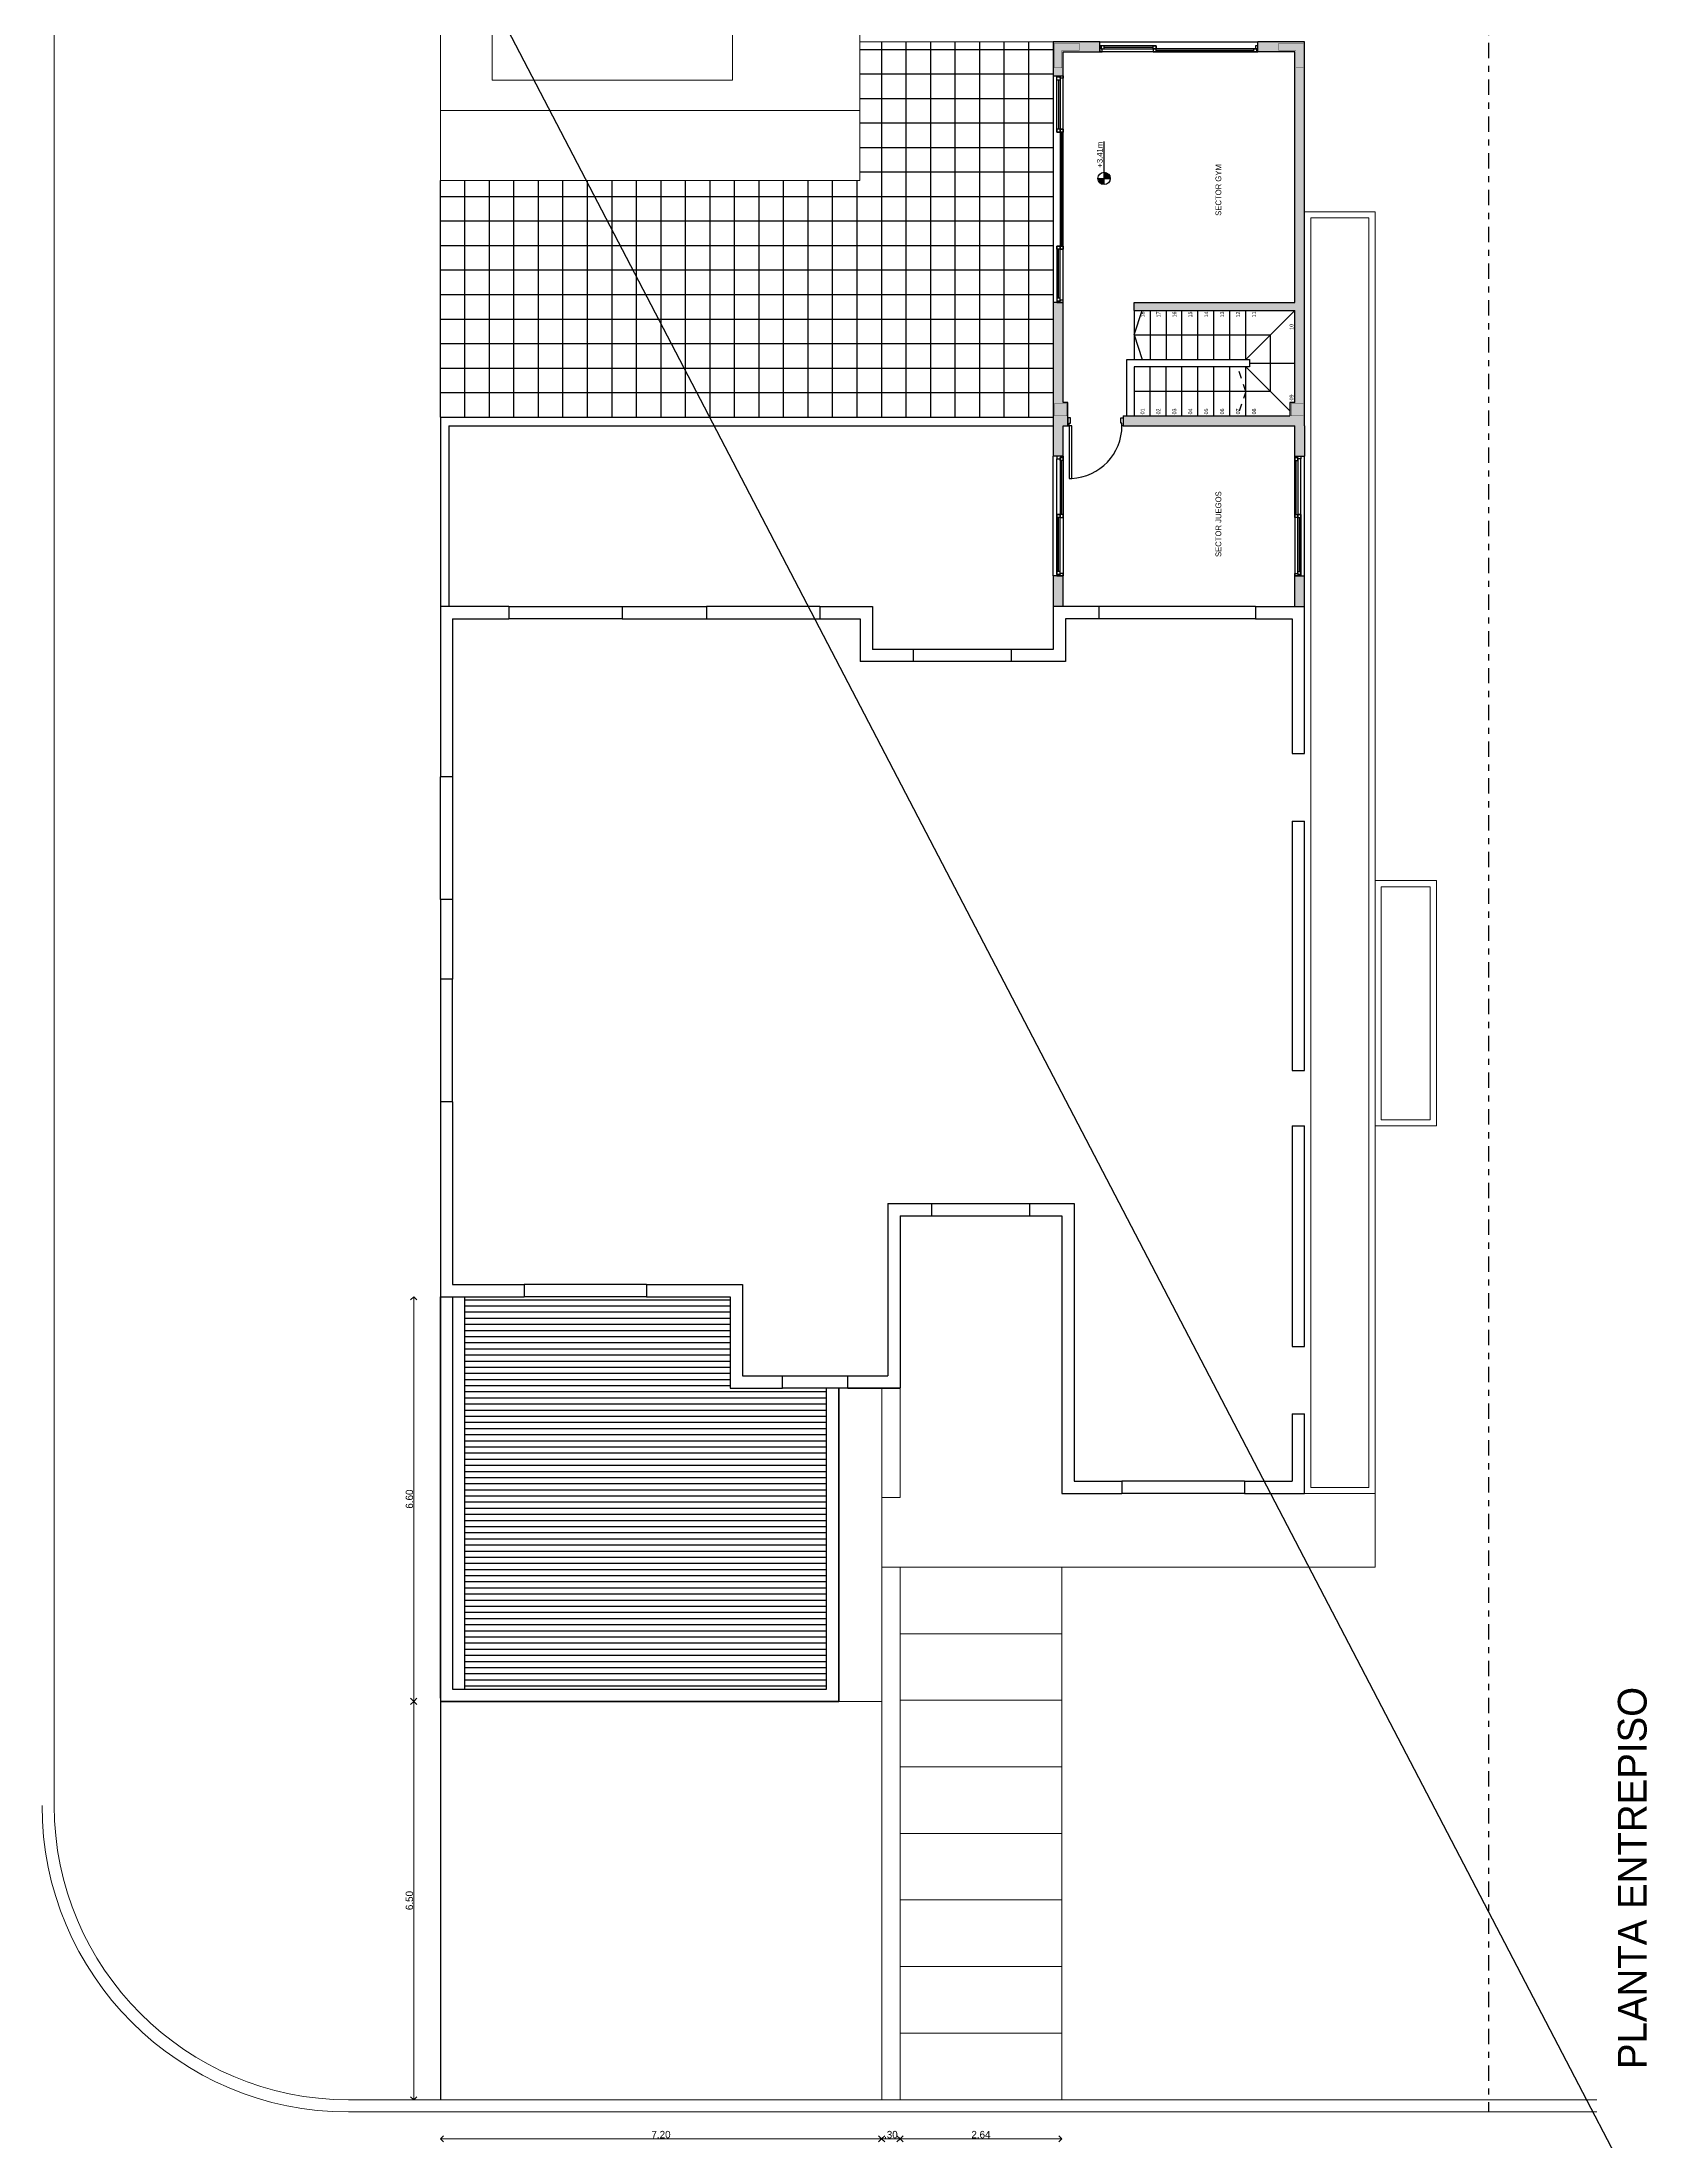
# Model space of a CAD drawing. Header units: millimetres. Extents: x 237 to 802, y 86 to 296.
# Drawn here: x 244.04 to 270.23, y 99.51 to 133.77 of the extents above; entities that cross this region are included whole.
import ezdxf

# ---------------------------------------------------------------- set-up
doc = ezdxf.new("R2010")
doc.units = ezdxf.units.MM
doc.linetypes.add('2040-Superposicion Puentes 20-21-22 con cintas TDC-023-024-025$0$DASHDOT2', pattern=[0.5, 0.25, -0.125, 0, -0.125])
doc.linetypes.add('ACAD_ISO02W100', pattern=[15, 12, -3])
doc.layers.get('Defpoints').update_dxf_attribs({"color": 254})
for name, color, linetype in [('0-HATCH', 7, 'Continuous'), ('01-MUROS', 6, 'Continuous'), ('02-CARPINTERÍAS', 9, 'Continuous'), ('03-PROYECCIONES', 9, 'Continuous')]:
    doc.layers.add(name, color=color, linetype=linetype)
doc.layers.add('06-SOLADOS', color=9, linetype='Continuous', lineweight=25)
doc.layers.add('cotas', color=154, linetype='Continuous', lineweight=5)
doc.dimstyles.new('ann linear', dxfattribs={"dimtxt": 0.12, "dimasz": 0.1, "dimexe": 0.01, "dimexo": 0.01, "dimgap": 0.01, "dimtad": 1, "dimzin": 4, "dimdsep": 46, "dimtxsty": 'Standard', "dimblk": 'OPEN90', "dimcen": 0.1, "dimse1": 1, "dimse2": 1, "dimclrd": 256, "dimclre": 1, "dimclrt": 256, "dimadec": 0, "dimazin": 0, "dimtfac": 1, "dimtix": 1, "dimtmove": 0, "dimatfit": 3, "dimldrblk": 'DOT', "dimfxl": 0, "dimtolj": 1, "dimtzin": 0, "dimlwd": -1, "dimarcsym": 0})

# ---------------------------------------------------------------- blocks, each defined once
blk = doc.blocks.new('_OPEN90')
at = {"color": 0, "linetype": 'ByBlock'}
for p, q in [((0, 0), (-1, 0)), ((-0.5, 0.5), (0, 0)), ((0, 0), (-0.5, -0.5))]:
    blk.add_line(p, q, dxfattribs=at)
blk = doc.blocks.new('*D5')
at = {"layer": 'cotas'}
blk.add_line((250.109, 106.595), (250.109, 100.295), dxfattribs=at)
at = {"layer": 'Defpoints', "color": 0}
for p in [(250.544, 106.695), (250.109, 100.195), (250.109, 100.195)]:
    blk.add_point(p, dxfattribs=at)
at = {"layer": 'cotas', "xscale": 0.1, "yscale": 0.1, "zscale": 0.1}
for p, rotation in [((250.109, 106.695), 90), ((250.109, 100.195), 270)]:
    blk.add_blockref('_OPEN90', p, dxfattribs=dict(at, rotation=rotation))
at = {"layer": 'cotas', "insert": (250.039, 103.445), "char_height": 0.12, "attachment_point": 5, "rotation": 90}
blk.add_mtext('\\A1;6.50', dxfattribs=at)
blk = doc.blocks.new('_DOT')
at = {"color": 0, "linetype": 'ByBlock', "lineweight": -2}
blk.add_line((-0.5, 0), (-1, 0), dxfattribs=at)
at = {"color": 0, "linetype": 'ByBlock', "lineweight": -2, "const_width": 0.5}
blk.add_lwpolyline([(-0.25, 0, 1), (0.25, 0, 1)], format="xyb", close=True, dxfattribs=at)
blk = doc.blocks.new('*D6')
at = {"layer": 'cotas'}
blk.add_line((250.109, 106.795), (250.109, 113.195), dxfattribs=at)
at = {"layer": 'Defpoints', "color": 0}
for p in [(250.109, 113.295), (250.544, 113.295), (250.544, 106.695)]:
    blk.add_point(p, dxfattribs=at)
at = {"layer": 'cotas', "xscale": 0.1, "yscale": 0.1, "zscale": 0.1}
for p, rotation in [((250.109, 113.295), 90), ((250.109, 106.695), 270)]:
    blk.add_blockref('_OPEN90', p, dxfattribs=dict(at, rotation=rotation))
at = {"layer": 'cotas', "insert": (250.039, 109.995), "char_height": 0.12, "attachment_point": 5, "rotation": 90}
blk.add_mtext('\\A1;6.60', dxfattribs=at)
blk = doc.blocks.new('*D7')
at = {"layer": 'cotas'}
blk.add_line((250.644, 99.556), (257.644, 99.556), dxfattribs=at)
at = {"layer": 'Defpoints', "color": 0}
for p in [(250.544, 100.195), (257.744, 100.195), (257.744, 99.556)]:
    blk.add_point(p, dxfattribs=at)
at = {"layer": 'cotas', "xscale": 0.1, "yscale": 0.1, "zscale": 0.1, "rotation": 180}
blk.add_blockref('_OPEN90', (250.544, 99.556), dxfattribs=at)
at = {"layer": 'cotas', "xscale": 0.1, "yscale": 0.1, "zscale": 0.1}
blk.add_blockref('_OPEN90', (257.744, 99.556), dxfattribs=at)
at = {"layer": 'cotas', "insert": (254.144, 99.626), "char_height": 0.12, "attachment_point": 5}
blk.add_mtext('\\A1;7.20', dxfattribs=at)
blk = doc.blocks.new('*D8')
at = {"layer": 'cotas'}
blk.add_line((257.844, 99.556), (257.944, 99.556), dxfattribs=at)
at = {"layer": 'Defpoints', "color": 0}
for p in [(257.744, 100.195), (258.044, 100.195), (258.044, 99.556)]:
    blk.add_point(p, dxfattribs=at)
at = {"layer": 'cotas', "xscale": 0.1, "yscale": 0.1, "zscale": 0.1, "rotation": 180}
blk.add_blockref('_OPEN90', (257.744, 99.556), dxfattribs=at)
at = {"layer": 'cotas', "xscale": 0.1, "yscale": 0.1, "zscale": 0.1}
blk.add_blockref('_OPEN90', (258.044, 99.556), dxfattribs=at)
at = {"layer": 'cotas', "insert": (257.894, 99.626), "char_height": 0.12, "attachment_point": 5}
blk.add_mtext('\\A1;.30', dxfattribs=at)
blk = doc.blocks.new('*D9')
at = {"layer": 'cotas'}
blk.add_line((258.144, 99.556), (260.584, 99.556), dxfattribs=at)
at = {"layer": 'Defpoints', "color": 0}
for p in [(258.044, 100.195), (260.684, 100.195), (260.684, 99.556)]:
    blk.add_point(p, dxfattribs=at)
at = {"layer": 'cotas', "xscale": 0.1, "yscale": 0.1, "zscale": 0.1, "rotation": 180}
blk.add_blockref('_OPEN90', (258.044, 99.556), dxfattribs=at)
at = {"layer": 'cotas', "xscale": 0.1, "yscale": 0.1, "zscale": 0.1}
blk.add_blockref('_OPEN90', (260.684, 99.556), dxfattribs=at)
at = {"layer": 'cotas', "insert": (259.364, 99.626), "char_height": 0.12, "attachment_point": 5}
blk.add_mtext('\\A1;2.64', dxfattribs=at)

msp = doc.modelspace()

# ---------------------------------------------------------------- hatches: boundary and pattern name
h = msp.add_hatch()
h.set_pattern_fill('_USER', color=256, scale=0.1, angle=180, pattern_type=0)
h.set_pattern_definition([(180, (10327.10288, -11800.35239), (-1e-17, -0.1), [])])
h.paths.add_polyline_path([(256.8441, 106.8952), (256.8441, 111.8052), (255.2741, 111.8052), (255.2741, 113.2952), (250.9441, 113.2952), (250.9441, 106.8952)])
at = {"layer": '0-HATCH'}
h = msp.add_hatch(color=256, dxfattribs=at)
h.dxf.hatch_style = 1
h.paths.add_polyline_path([(261.2722, 131.543, 0.4142136), (261.3722, 131.443), (261.3722, 131.543)])
h.paths.add_polyline_path([(261.3722, 131.543), (261.4722, 131.543, 0.4142136), (261.3722, 131.643)])
at = {"layer": '06-SOLADOS'}
h = msp.add_hatch(dxfattribs=at)
h.set_pattern_fill('_USER', color=256, scale=0.4, angle=180, double=1, pattern_type=0)
h.set_pattern_definition([(180, (260.54407, 127.648), (-5e-17, -0.4), []), (270, (260.54407, 127.648), (0.4, -7e-17), [])])
h.paths.add_polyline_path([(250.5441, 131.508), (250.5441, 127.648), (260.5441, 127.648), (260.5441, 133.768), (257.3877, 133.768), (257.3877, 131.508)])
h = msp.add_hatch(color=253, dxfattribs=at)
h.dxf.hatch_style = 1
h.paths.add_polyline_path([(260.6041, 125.058), (260.5441, 125.058), (260.5441, 124.558), (260.7041, 124.558), (260.7041, 125.058)])
h.paths.add_polyline_path([(264.4841, 125.058), (264.4841, 124.558), (264.6441, 124.558), (264.6441, 125.058)])
h.paths.add_polyline_path([(260.5441, 129.518), (260.5441, 127.008), (260.7041, 127.008), (260.7041, 127.508), (260.7841, 127.508), (260.7841, 127.888), (260.7041, 127.888), (260.7041, 129.518)])
h.paths.add_polyline_path([(261.6841, 127.668), (261.6841, 127.508), (264.4841, 127.508), (264.4841, 127.008), (264.6441, 127.008), (264.6441, 127.508), (264.6441, 133.768), (263.8841, 133.768), (263.8841, 133.608), (264.4841, 133.608), (264.4841, 129.518), (261.8641, 129.518), (261.8641, 129.388), (264.4841, 129.388), (264.4841, 127.888), (264.4041, 127.888), (264.4041, 127.668)])
h.paths.add_polyline_path([(260.5441, 133.768), (260.5441, 133.218), (260.7041, 133.218), (260.7041, 133.608), (261.3041, 133.608), (261.3041, 133.768)])

# ---------------------------------------------------------------- linework, layer by layer
at = {"color": 9}
msp.add_line((237.4359, 161.2331), (276.747, 85.7953), dxfattribs=at)
at = {"color": 1, "linetype": '2040-Superposicion Puentes 20-21-22 con cintas TDC-023-024-025$0$DASHDOT2'}
msp.add_line((267.6441, 156.5544), (267.6441, 99.9952), dxfattribs=at)
at = {"color": 97, "const_width": 0.005}
for points in [[(260.5641, 133.748), (260.5641, 133.348), (260.6841, 133.348), (260.6841, 133.628), (260.9641, 133.628), (260.9641, 133.748), (260.5641, 133.748)], [(264.6241, 133.748), (264.6241, 133.348), (264.5041, 133.348), (264.5041, 133.628), (264.2241, 133.628), (264.2241, 133.748), (264.6241, 133.748)]]:
    msp.add_lwpolyline(points, dxfattribs=at)
for points in [[(260.5641, 127.668), (260.7641, 127.668), (260.7641, 127.868), (260.5641, 127.868)], [(264.4241, 127.668), (264.6241, 127.668), (264.6241, 127.868), (264.4241, 127.868)]]:
    msp.add_lwpolyline(points, close=True, dxfattribs=at)
at = {"layer": '0-HATCH'}
for p, q in [((261.3722, 131.443), (261.3722, 132.143)), ((261.2722, 131.543), (261.4722, 131.543)), ((264.6441, 127.508), (264.6441, 127.008)), ((256.1241, 111.8052), (256.1241, 112.0052)), ((257.1941, 111.8052), (257.1941, 112.0052))]:
    msp.add_line(p, q, dxfattribs=at)
for points in [[(250.5441, 113.2952), (250.5441, 106.6952), (257.0441, 106.6952), (257.0441, 111.8052)], [(250.7441, 113.2952), (250.7441, 106.8952), (256.8441, 106.8952), (256.8441, 111.8052)], [(250.9441, 106.8952), (250.9441, 113.2952)]]:
    msp.add_lwpolyline(points, dxfattribs=at)
msp.add_circle((261.3722, 131.543), 0.1, dxfattribs=at)
at = {"layer": '01-MUROS'}
for p, q in [((261.3041, 133.608), (261.3041, 133.768)), ((264.6441, 133.768), (263.8841, 133.768)), ((263.8841, 133.608), (263.8841, 133.768)), ((261.8641, 129.518), (264.4841, 129.518)), ((261.8641, 129.388), (261.8641, 129.518)), ((261.8641, 129.388), (264.4841, 129.388)), ((260.7041, 125.058), (260.5441, 125.058)), ((260.5441, 125.058), (260.5441, 124.558)), ((264.4841, 125.058), (264.6441, 125.058)), ((251.6616, 124.558), (251.6616, 124.358)), ((253.5116, 124.558), (254.8866, 124.558)), ((253.5116, 124.558), (253.5116, 124.358)), ((254.1991, 124.558), (254.8866, 124.558)), ((254.8866, 124.558), (254.8866, 124.358)), ((256.7366, 124.558), (257.5941, 124.558)), ((256.7366, 124.558), (257.3941, 124.558)), ((256.7366, 124.558), (256.7366, 124.358)), ((257.5941, 124.558), (257.5941, 123.858)), ((260.5441, 124.558), (260.5441, 123.858)), ((261.2941, 124.558), (260.5441, 124.558)), ((261.2941, 124.558), (261.0571, 124.558)), ((261.2941, 124.358), (261.2941, 124.558)), ((263.8441, 124.558), (263.8441, 124.358)), ((263.8441, 124.558), (264.6441, 124.558)), ((250.7441, 124.358), (250.7441, 121.7766)), ((250.7441, 124.358), (251.6616, 124.358)), ((253.5116, 124.358), (254.8866, 124.358)), ((256.7366, 124.358), (257.3941, 124.358)), ((257.3941, 124.358), (257.3941, 123.658)), ((260.7441, 124.358), (260.7441, 123.658)), ((261.2941, 124.358), (260.7441, 124.358)), ((263.8441, 124.358), (264.4441, 124.358)), ((264.4441, 124.358), (264.4441, 122.158)), ((258.2591, 123.858), (257.5941, 123.858)), ((258.2591, 123.858), (258.2591, 123.658)), ((260.5441, 123.858), (259.8591, 123.858)), ((259.8591, 123.858), (259.8591, 123.658)), ((258.2591, 123.658), (257.3941, 123.658)), ((260.7441, 123.658), (259.8591, 123.658)), ((264.4441, 122.158), (264.6441, 122.158)), ((250.7441, 121.7766), (250.5441, 121.7766)), ((264.4441, 121.058), (264.6441, 121.058)), ((264.4441, 121.058), (264.4441, 116.9852)), ((250.7441, 119.7766), (250.5441, 119.7766)), ((250.7441, 119.7766), (250.7441, 118.4766)), ((250.7441, 118.4766), (250.5441, 118.4766)), ((264.4441, 116.9852), (264.6441, 116.9852)), ((250.7441, 116.4766), (250.5441, 116.4766)), ((250.7441, 116.4766), (250.7441, 113.4952)), ((264.4441, 116.0852), (264.4441, 112.4852)), ((264.4441, 116.0852), (264.6441, 116.0852)), ((257.8441, 114.8152), (257.8441, 112.0052)), ((257.8441, 114.8152), (258.5641, 114.8152)), ((258.5641, 114.6152), (258.5641, 114.8152)), ((260.1641, 114.8152), (260.8841, 114.8152)), ((260.1641, 114.6152), (260.1641, 114.8152)), ((260.8841, 114.8152), (260.8841, 110.2852)), ((258.0441, 114.6152), (258.0441, 111.8052)), ((258.0441, 114.6152), (258.5641, 114.6152)), ((260.1641, 114.6152), (260.6841, 114.6152)), ((260.6841, 114.6152), (260.6841, 110.0852)), ((250.7441, 113.4952), (251.9091, 113.4952)), ((251.9091, 113.4952), (251.9091, 113.2952)), ((253.9091, 113.4952), (255.4741, 113.4952)), ((253.9091, 113.4952), (253.9091, 113.2952)), ((255.4741, 113.4952), (255.4741, 112.0052)), ((250.5441, 113.2952), (251.9091, 113.2952)), ((250.5441, 113.2952), (251.9091, 113.2952)), ((250.5441, 106.7452), (250.5441, 113.2952)), ((253.9091, 113.2952), (255.2741, 113.2952)), ((255.2741, 113.2952), (255.2741, 111.8052)), ((264.4441, 112.4852), (264.6441, 112.4852)), ((255.2741, 111.8052), (256.1241, 111.8052)), ((255.4741, 112.0052), (256.1241, 112.0052)), ((257.0441, 111.7952), (257.0441, 106.6952)), ((257.1941, 112.0052), (257.8441, 112.0052)), ((257.1941, 111.8052), (258.0441, 111.8052)), ((258.0441, 111.8052), (257.1941, 111.8052)), ((264.4441, 111.3852), (264.4441, 110.2852)), ((264.4441, 111.3852), (264.6441, 111.3852)), ((260.6841, 110.0852), (261.6641, 110.0852)), ((260.8841, 110.2852), (261.6641, 110.2852)), ((261.6641, 110.2852), (261.6641, 110.0852)), ((263.6641, 110.2852), (264.4441, 110.2852)), ((263.6641, 110.2852), (263.6641, 110.0852)), ((263.6641, 110.0852), (264.6441, 110.0852)), ((257.0441, 106.6952), (250.5441, 106.6952))]:
    msp.add_line(p, q, dxfattribs=at)
msp.add_lwpolyline([(260.7041, 133.218), (260.7041, 133.608), (261.3041, 133.608), (261.3041, 133.768), (260.5441, 133.768), (260.5441, 133.218)], close=True, dxfattribs=at)
for points in [[(264.6441, 127.508), (264.6441, 133.768)], [(264.4841, 129.518), (264.4841, 133.608), (263.8841, 133.608)], [(260.7041, 127.508), (260.7841, 127.508), (260.7841, 127.888), (260.7041, 127.888), (260.7041, 129.518), (260.5441, 129.518), (260.5441, 127.008)], [(264.4841, 127.888), (264.4841, 129.388)], [(264.4841, 127.888), (264.4041, 127.888), (264.4041, 127.668)], [(260.7041, 127.008), (260.7041, 127.508)], [(261.6841, 127.668), (261.6841, 127.508), (264.4841, 127.508)], [(261.6841, 127.668), (264.4041, 127.668)], [(264.4841, 127.008), (264.4841, 127.508)], [(260.7041, 127.008), (260.5441, 127.008)], [(264.4841, 127.008), (264.6441, 127.008)], [(260.7041, 124.558), (260.7041, 125.058)], [(264.4841, 124.558), (264.4841, 125.058)], [(264.6441, 122.158), (264.6441, 125.058)], [(251.6616, 124.558), (250.5441, 124.558), (250.5441, 121.7766)], [(264.6441, 116.9852), (264.6441, 121.058)], [(250.5441, 119.7766), (250.5441, 118.4766)], [(250.5441, 116.4766), (250.5441, 113.2952)], [(264.6441, 112.4852), (264.6441, 116.0852)], [(264.6441, 110.0852), (264.6441, 111.3852)]]:
    msp.add_lwpolyline(points, dxfattribs=at)
at = {"layer": '02-CARPINTERÍAS'}
for p, q in [((261.3041, 133.768), (263.8841, 133.768)), ((261.3741, 133.683), (262.1741, 133.683)), ((262.2241, 133.633), (263.8141, 133.633)), ((263.8841, 133.608), (261.3041, 133.608)), ((260.5441, 133.218), (260.5441, 129.518)), ((260.6291, 133.148), (260.6291, 132.348)), ((260.7041, 129.518), (260.7041, 133.218)), ((260.6791, 132.298), (260.6791, 130.438)), ((260.6291, 129.588), (260.6291, 130.388)), ((250.5441, 127.648), (260.5441, 127.648)), ((250.5441, 127.648), (250.5441, 124.558)), ((250.5441, 127.648), (260.5441, 127.648)), ((250.6841, 127.508), (250.6841, 124.558)), ((250.6841, 127.508), (260.5441, 127.508)), ((260.5441, 125.058), (260.5441, 127.008)), ((260.6041, 125.078), (260.6041, 126.968)), ((260.6791, 126.058), (260.6791, 126.938)), ((260.7041, 127.008), (260.7041, 125.058)), ((264.4841, 127.008), (264.4841, 125.058)), ((264.5091, 126.058), (264.5091, 126.938)), ((264.5841, 125.078), (264.5841, 126.968)), ((264.6441, 125.058), (264.6441, 127.008)), ((260.6291, 125.128), (260.6291, 126.008)), ((264.5591, 125.128), (264.5591, 126.008)), ((251.6616, 124.558), (253.5116, 124.558)), ((256.7366, 124.558), (254.8866, 124.558)), ((263.8441, 124.558), (261.2941, 124.558)), ((253.5116, 124.358), (251.6616, 124.358)), ((254.8866, 124.358), (256.7366, 124.358)), ((263.8441, 124.358), (261.2941, 124.358)), ((259.8591, 123.858), (258.2591, 123.858)), ((259.8591, 123.658), (258.2591, 123.658)), ((250.5441, 119.7766), (250.5441, 121.7766)), ((250.7441, 121.7766), (250.7441, 119.7766)), ((250.5441, 118.4766), (250.5441, 116.4766)), ((250.7441, 116.4766), (250.7441, 118.4766)), ((258.5641, 114.8152), (260.1641, 114.8152)), ((258.5641, 114.6152), (260.1641, 114.6152)), ((253.9091, 113.4952), (251.9091, 113.4952)), ((253.9091, 113.2952), (251.9091, 113.2952)), ((256.1241, 112.0052), (257.1941, 112.0052)), ((257.1941, 111.8052), (256.1241, 111.8052)), ((263.6641, 110.2852), (261.6641, 110.2852)), ((263.6641, 110.0852), (261.6641, 110.0852))]:
    msp.add_line(p, q, dxfattribs=at)
for points in [[(261.3441, 133.658), (261.3241, 133.658), (261.3241, 133.708), (261.3041, 133.708), (261.3041, 133.608), (261.3441, 133.608)], [(261.3241, 133.708), (261.3241, 133.658), (262.2241, 133.658), (262.2241, 133.708)], [(261.3241, 133.658), (261.3741, 133.658), (261.3741, 133.708), (261.3241, 133.708)], [(262.2241, 133.658), (262.1741, 133.658), (262.1741, 133.708), (262.2241, 133.708)], [(262.1741, 133.658), (262.1741, 133.608), (263.8641, 133.608), (263.8641, 133.658)], [(262.1741, 133.608), (262.2241, 133.608), (262.2241, 133.658), (262.1741, 133.658)], [(263.8641, 133.608), (263.8141, 133.608), (263.8141, 133.658), (263.8641, 133.658)], [(263.8441, 133.658), (263.8641, 133.658), (263.8641, 133.608), (263.8841, 133.608), (263.8841, 133.708), (263.8441, 133.708)], [(260.6541, 133.178), (260.6541, 133.198), (260.6041, 133.198), (260.6041, 133.218), (260.7041, 133.218), (260.7041, 133.178)], [(260.6541, 133.198), (260.6541, 133.148), (260.6041, 133.148), (260.6041, 133.198)], [(260.6041, 133.198), (260.6541, 133.198), (260.6541, 132.298), (260.6041, 132.298)], [(260.6541, 132.298), (260.6541, 132.348), (260.6041, 132.348), (260.6041, 132.298)], [(260.7041, 132.348), (260.7041, 132.298), (260.6541, 132.298), (260.6541, 132.348)], [(260.6541, 132.348), (260.6541, 130.388), (260.7041, 130.388), (260.7041, 132.348)], [(260.6041, 129.538), (260.6541, 129.538), (260.6541, 130.438), (260.6041, 130.438)], [(260.6541, 130.438), (260.6541, 130.388), (260.6041, 130.388), (260.6041, 130.438)], [(260.7041, 130.438), (260.7041, 130.388), (260.6541, 130.388), (260.6541, 130.438)], [(260.6541, 129.538), (260.6541, 129.588), (260.6041, 129.588), (260.6041, 129.538)], [(260.6541, 129.558), (260.6541, 129.538), (260.6041, 129.538), (260.6041, 129.518), (260.7041, 129.518), (260.7041, 129.558)], [(260.8241, 127.548), (260.8241, 127.638), (260.7841, 127.638), (260.7841, 127.508), (260.8041, 127.508), (260.8041, 127.548)], [(260.8041, 126.648), (260.8441, 126.648), (260.8441, 127.508), (260.8041, 127.508)], [(261.6441, 127.548), (261.6441, 127.638), (261.6841, 127.638), (261.6841, 127.508), (261.6641, 127.508), (261.6641, 127.548)], [(260.6541, 126.968), (260.6541, 126.988), (260.7041, 126.988), (260.7041, 127.008), (260.6041, 127.008), (260.6041, 126.968)], [(260.6541, 126.008), (260.7041, 126.008), (260.7041, 126.988), (260.6541, 126.988)], [(260.7041, 126.988), (260.7041, 126.938), (260.6541, 126.938), (260.6541, 126.988)], [(264.5341, 126.968), (264.5341, 126.988), (264.4841, 126.988), (264.4841, 127.008), (264.5841, 127.008), (264.5841, 126.968)], [(264.4841, 126.988), (264.4841, 126.938), (264.5341, 126.938), (264.5341, 126.988)], [(264.5341, 126.008), (264.4841, 126.008), (264.4841, 126.988), (264.5341, 126.988)], [(260.6041, 125.078), (260.6541, 125.078), (260.6541, 126.058), (260.6041, 126.058)], [(260.6541, 126.058), (260.6541, 126.008), (260.6041, 126.008), (260.6041, 126.058)], [(260.7041, 126.008), (260.7041, 126.058), (260.6541, 126.058), (260.6541, 126.008)], [(264.4841, 126.008), (264.4841, 126.058), (264.5341, 126.058), (264.5341, 126.008)], [(264.5841, 125.078), (264.5341, 125.078), (264.5341, 126.058), (264.5841, 126.058)], [(264.5341, 126.058), (264.5341, 126.008), (264.5841, 126.008), (264.5841, 126.058)], [(260.6541, 125.078), (260.6541, 125.128), (260.6041, 125.128), (260.6041, 125.078)], [(260.6541, 125.098), (260.6541, 125.078), (260.6041, 125.078), (260.6041, 125.058), (260.7041, 125.058), (260.7041, 125.098)], [(264.5341, 125.098), (264.5341, 125.078), (264.5841, 125.078), (264.5841, 125.058), (264.4841, 125.058), (264.4841, 125.098)], [(264.5341, 125.078), (264.5341, 125.128), (264.5841, 125.128), (264.5841, 125.078)]]:
    msp.add_lwpolyline(points, close=True, dxfattribs=at)
msp.add_lwpolyline([(261.7441, 127.668), (261.7441, 128.588), (263.7473, 128.588), (263.7473, 128.468), (261.8641, 128.468), (261.8641, 127.668)], dxfattribs=at)
msp.add_arc((260.8041, 127.508), 0.86, 272.66588, 0, dxfattribs=at)
at = {"layer": '03-PROYECCIONES', "color": 43, "lineweight": 9, "ltscale": 0.01}
msp.add_line((257.0441, 108.8852), (257.0441, 111.7952), dxfattribs=at)
at = {"layer": '03-PROYECCIONES'}
for points in [[(261.8641, 128.988), (261.9941, 129.388)], [(261.8641, 128.988), (264.0841, 128.988), (264.0841, 128.068)], [(261.8641, 128.988), (261.9941, 128.588)], [(264.0841, 128.068), (261.8641, 128.068)]]:
    msp.add_lwpolyline(points, dxfattribs=at)
at = {"layer": '03-PROYECCIONES', "linetype": 'ACAD_ISO02W100', "ltscale": 0.01}
for points in [[(263.6841, 128.068), (263.5541, 128.468)], [(263.6841, 128.068), (263.5541, 127.668)]]:
    msp.add_lwpolyline(points, dxfattribs=at)
at = {"layer": '06-SOLADOS', "lineweight": 5}
for p, q in [((244.2441, 156.5544), (244.2441, 104.9952)), ((257.7441, 111.7952), (257.7441, 100.1952)), ((258.0441, 111.7952), (258.0441, 110.0202)), ((257.7441, 110.0202), (258.0441, 110.0202)), ((265.7941, 110.0852), (265.7941, 108.8852)), ((265.7941, 110.0852), (265.7941, 108.8852)), ((258.0441, 108.8852), (257.7441, 108.8852)), ((258.0441, 108.8852), (258.0441, 100.1952)), ((258.0441, 108.8852), (260.6841, 108.8852)), ((260.6841, 108.8852), (265.7941, 108.8852)), ((260.6841, 108.8852), (260.6841, 100.1952)), ((258.0441, 107.799), (260.6841, 107.799)), ((257.0441, 106.6952), (257.7441, 106.6952)), ((258.0441, 106.7128), (260.6841, 106.7128)), ((258.0441, 105.6266), (260.6841, 105.6266)), ((258.0441, 104.5404), (260.6841, 104.5404)), ((258.0441, 103.4542), (260.6841, 103.4542)), ((258.0441, 102.368), (260.6841, 102.368)), ((258.0441, 101.2818), (260.6841, 101.2818)), ((269.4122, 100.1952), (249.0441, 100.1952)), ((256.8441, 99.9952), (249.0441, 99.9952)), ((269.4122, 99.9952), (256.8441, 99.9952))]:
    msp.add_line(p, q, dxfattribs=at)
at = {"layer": '06-SOLADOS', "lineweight": 9}
for p, q in [((260.5441, 133.768), (257.3877, 133.768)), ((250.5441, 131.508), (250.5441, 132.6523)), ((257.3877, 132.6523), (257.3877, 131.508)), ((257.3877, 131.508), (250.5441, 131.508)), ((250.5441, 127.648), (250.5441, 131.508)), ((265.7941, 130.998), (264.6441, 130.998))]:
    msp.add_line(p, q, dxfattribs=at)
at = {"layer": '06-SOLADOS'}
for p, q in [((261.8641, 129.388), (261.8641, 128.588)), ((262.1241, 129.388), (262.1241, 128.588)), ((262.3841, 129.388), (262.3841, 128.588)), ((262.6441, 128.588), (262.6441, 129.388)), ((262.9041, 128.588), (262.9041, 129.388)), ((263.1641, 128.588), (263.1641, 129.388)), ((263.4241, 128.588), (263.4241, 129.388)), ((263.6841, 128.588), (263.6841, 129.388)), ((264.4841, 129.388), (263.6841, 128.588)), ((263.7473, 128.528), (264.4841, 128.528)), ((262.1241, 127.668), (262.1241, 128.468)), ((262.3841, 127.668), (262.3841, 128.468)), ((262.6441, 127.668), (262.6441, 128.468)), ((262.9041, 127.668), (262.9041, 128.468)), ((263.1641, 127.668), (263.1641, 128.468)), ((263.4241, 127.668), (263.4241, 128.468)), ((264.4041, 127.748), (263.6841, 128.468)), ((263.6841, 127.668), (263.6841, 128.468)), ((250.5441, 106.6952), (250.5441, 100.1952))]:
    msp.add_line(p, q, dxfattribs=at)
at = {"layer": '06-SOLADOS', "lineweight": 9}
for points in [[(250.5441, 144.2189), (250.5441, 132.6523), (257.3877, 132.6523), (257.3877, 144.2189)], [(255.3119, 133.148), (251.391, 133.148), (251.391, 143.2964), (255.3119, 143.2964)], [(265.6941, 110.1852), (264.7441, 110.1852), (264.7441, 130.898), (265.6941, 130.898)], [(265.7941, 116.0852), (265.7941, 120.0852), (266.7941, 120.0852), (266.7941, 116.0852)], [(265.8941, 116.1852), (265.8941, 119.9852), (266.6941, 119.9852), (266.6941, 116.1852)]]:
    msp.add_lwpolyline(points, close=True, dxfattribs=at)
msp.add_lwpolyline([(264.6441, 110.0852), (265.7941, 110.0852), (265.7941, 130.998)], dxfattribs=at)
at = {"layer": '06-SOLADOS', "lineweight": 5}
for radius in [5, 4.8]:
    msp.add_arc((249.0441, 104.9952), radius, 180, 270, dxfattribs=at)

# ---------------------------------------------------------------- texts
at = {"char_height": 0.09375, "attachment_point": 1, "rotation": 90}
for s, insert in [('+3.41m', (261.2564, 131.718)), ('{\\W3.011242; }SECTOR GYM', (263.1912, 130.8269)), ('{\\W1.511242; }SECTOR JUEGOS', (263.1912, 125.3125))]:
    msp.add_mtext_dynamic_manual_height_columns(s, width=1.470858, gutter_width=12.5, heights=[0], dxfattribs=dict(at, insert=insert))
at = {"layer": '03-PROYECCIONES', "char_height": 0.0625, "rotation": 90}
for s, insert, attachment_point in [('18', (261.968, 129.2743), 1), ('17', (262.228, 129.2743), 1), ('16', (262.488, 129.2743), 1), ('15', (262.748, 129.2743), 1), ('14', (263.008, 129.2743), 1), ('13', (263.268, 129.2743), 1), ('12', (263.528, 129.2743), 1), ('11', (263.788, 129.2743), 1), ('10', (264.3999, 129.1695), 3), ('09', (264.3999, 127.9201), 1), ('01', (261.968, 127.6921), 1), ('02', (262.228, 127.6921), 1), ('03', (262.488, 127.6921), 1), ('04', (262.748, 127.6921), 1), ('05', (263.008, 127.6921), 1), ('06', (263.268, 127.6921), 1), ('07', (263.528, 127.6921), 1), ('08', (263.788, 127.6921), 1)]:
    msp.add_mtext_dynamic_manual_height_columns(s, width=1.470858, gutter_width=12.5, heights=[0], dxfattribs=dict(at, insert=insert, attachment_point=attachment_point))
at = {"layer": 'cotas', "insert": (269.7558, 100.6952), "char_height": 0.46875, "attachment_point": 1, "rotation": 90}
msp.add_mtext_dynamic_manual_height_columns('PLANTA ENTREPISO', width=6.715815, gutter_width=12.5, heights=[0], dxfattribs=at)

# ---------------------------------------------------------------- dimensions: what is measured, and where the dimension line sits
at = {"layer": 'cotas'}
for base, p1, p2, angle, picture, middle in [((250.1087, 113.2952), (250.5441, 106.6952), (250.5441, 113.2952), 90, '*D6', (250.0387, 109.9952)), ((250.1087, 100.1952), (250.5441, 106.6952), (250.1087, 100.1952), 90, '*D5', (250.0387, 103.4452)), ((257.7441, 99.5556), (250.5441, 100.1952), (257.7441, 100.1952), 180, '*D7', (254.1441, 99.6256)), ((258.0441, 99.5556), (257.7441, 100.1952), (258.0441, 100.1952), 180, '*D8', (257.8941, 99.6256)), ((260.6841, 99.5556), (258.0441, 100.1952), (260.6841, 100.1952), 180, '*D9', (259.3641, 99.6256))]:
    dim = msp.add_linear_dim(base=base, p1=p1, p2=p2, angle=angle, dimstyle='ann linear', override={"dimfxl": 6, "dimfxlon": 1}, dxfattribs=at)
    dim.commit()
    dim.dimension.update_dxf_attribs({"geometry": picture, "text_midpoint": middle})

doc.saveas('drawing.dxf')
